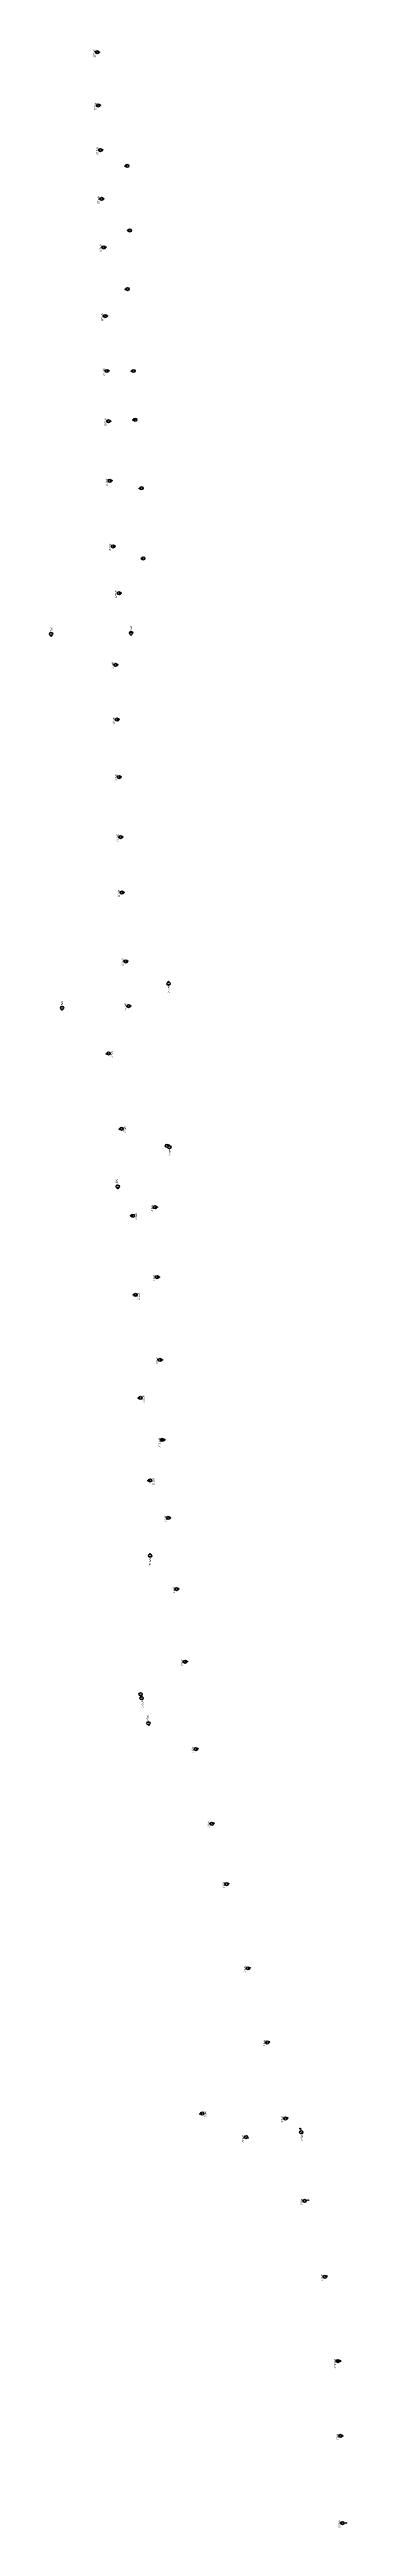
# Model space of a CAD drawing. Extents: x 17765 to 20362, y 13375 to 15893.
# Drawn here: x 17774 to 17953, y 13600 to 15088 of the extents above; entities that cross this region are included whole.
import ezdxf

# ---------------------------------------------------------------- set-up
doc = ezdxf.new("R2010")
doc.units = 0
for name, color, linetype in [('ЭН_ВЫНОСКИ_НОМЕРА_ОПОРЫ', 1, 'CONTINUOUS'), ('ЭН_СУЩ_ОПОРА__ЗАМ__СВЕТ___', 5, 'CONTINUOUS'), ('ЭН_СУЩ_ОПОРА__ЗАМ__СВЕТ__Н', 5, 'CONTINUOUS'), ('ЭН_СУЩ_ОПОРА_К1_LED', 7, 'CONTINUOUS'), ('ЭН_СУЩ_ОПОРА_К2-180_2_LED', 7, 'CONTINUOUS'), ('ЭН_СУЩ_ОПОРА_К2-90_2_LED', 7, 'CONTINUOUS'), ('ЭН_СУЩ_ОПОРА_НО_К1-П_LED50', 1, 'CONTINUOUS')]:
    doc.layers.add(name, color=color, linetype=linetype)
doc.styles.get("Standard").update_dxf_attribs({"font": 'isocpeui.ttf', "width": 0.8})

# ---------------------------------------------------------------- blocks, each defined once
blk = doc.blocks.new('*U580')
at = {"layer": 'ЭН_СУЩ_ОПОРА_К1_LED', "color": 18}
for points in [[(-1.7, -0.9), (-1.8, 0.8)], [(-0.7, -0.9), (-0.8, 0.8)]]:
    blk.add_lwpolyline(points, dxfattribs=at)
for centre, radius in [((-1.2, 0), 1), ((0, 0), 0.25)]:
    blk.add_circle(centre, radius, dxfattribs=at)
blk = doc.blocks.new('*U581')
at = {"layer": 'ЭН_СУЩ_ОПОРА_К1_LED', "color": 18}
for points in [[(-1.8, -0.8), (-1.7, 0.9)], [(-0.8, -0.9), (-0.7, 0.9)]]:
    blk.add_lwpolyline(points, dxfattribs=at)
for centre, radius in [((-1.2, 0), 1), ((0, 0), 0.25)]:
    blk.add_circle(centre, radius, dxfattribs=at)
blk = doc.blocks.new('*U582')
at = {"layer": 'ЭН_СУЩ_ОПОРА_НО_К1-П_LED50'}
blk.add_lwpolyline([(-2.3, 0.5), (-0.3, 0.5), (-0.3, -0.5), (-2.3, -0.5)], close=True, dxfattribs=at)
blk.add_lwpolyline([(-1.3, 0.5), (-1.3, -0.5)], dxfattribs=at)
for radius in [0.45, 0.3]:
    blk.add_circle((0, 0), radius, dxfattribs=at)
blk = doc.blocks.new('*U583')
at = {"layer": 'ЭН_СУЩ_ОПОРА_К1_LED', "color": 18}
for points in [[(-1.5, -1.3), (-1.9, 0.4)], [(-0.5, -1), (-0.9, 0.6)]]:
    blk.add_lwpolyline(points, dxfattribs=at)
for centre, radius in [((-1.2, -0.3), 1), ((0, 0), 0.25)]:
    blk.add_circle(centre, radius, dxfattribs=at)
blk = doc.blocks.new('*U584')
at = {"layer": 'ЭН_СУЩ_ОПОРА__ЗАМ__СВЕТ___'}
for points in [[(-2.5, -1.5), (-2.9, 0.2)], [(-1.5, -1.2), (-1.9, 0.4)], [(-0.2, -0.1), (-1.2, -0.3)]]:
    blk.add_lwpolyline(points, dxfattribs=at)
for centre, radius in [((-2.2, -0.5), 1), ((0, 0), 0.25)]:
    blk.add_circle(centre, radius, dxfattribs=at)
blk = doc.blocks.new('*U585')
at = {"layer": 'ЭН_СУЩ_ОПОРА__ЗАМ__СВЕТ___'}
for points in [[(1.3, -1.5), (-0.4, -1.9)], [(1.6, -2.4), (-0.1, -2.9)], [(0.1, -0.2), (0.3, -1.2)]]:
    blk.add_lwpolyline(points, dxfattribs=at)
for centre, radius in [((0, 0), 0.25), ((0.6, -2.2), 1)]:
    blk.add_circle(centre, radius, dxfattribs=at)
blk = doc.blocks.new('*U586')
at = {"layer": 'ЭН_СУЩ_ОПОРА_К1_LED', "color": 18}
for points in [[(-2, -0.1), (-1.2, 1.5)], [(-1, -0.5), (-0.3, 1.1)]]:
    blk.add_lwpolyline(points, dxfattribs=at)
for centre, radius in [((-1.1, 0.5), 1), ((0, 0), 0.25)]:
    blk.add_circle(centre, radius, dxfattribs=at)
blk = doc.blocks.new('*U587')
at = {"layer": 'ЭН_СУЩ_ОПОРА__ЗАМ__СВЕТ__Н'}
for points in [[(0.6, 1), (0.9, -0.7)], [(1.6, 1.2), (1.9, -0.5)]]:
    blk.add_lwpolyline(points, dxfattribs=at)
for centre, radius in [((0, 0), 0.25), ((1.2, 0.2), 1)]:
    blk.add_circle(centre, radius, dxfattribs=at)
blk = doc.blocks.new('*U588')
at = {"layer": 'ЭН_СУЩ_ОПОРА_К1_LED', "color": 18}
for points in [[(-1.6, -1.1), (-1.8, 0.6)], [(-0.6, -1), (-0.9, 0.8)]]:
    blk.add_lwpolyline(points, dxfattribs=at)
for centre, radius in [((-1.2, -0.2), 1), ((0, 0), 0.25)]:
    blk.add_circle(centre, radius, dxfattribs=at)
blk = doc.blocks.new('*U589')
at = {"layer": 'ЭН_СУЩ_ОПОРА_К1_LED', "color": 18}
for points in [[(-1.3, 1.5), (0.4, 1.9)], [(-1, 0.5), (0.6, 0.9)]]:
    blk.add_lwpolyline(points, dxfattribs=at)
for centre, radius in [((-0.3, 1.2), 1), ((0, 0), 0.25)]:
    blk.add_circle(centre, radius, dxfattribs=at)
blk = doc.blocks.new('*U590')
at = {"layer": 'ЭН_СУЩ_ОПОРА_К2-180_2_LED', "color": 18}
for points in [[(0.4, 1.9), (-1.3, 1.5)], [(0.7, 0.9), (-1, 0.5)], [(1, -0.5), (-0.7, -0.9)], [(1.3, -1.5), (-0.4, -1.9)]]:
    blk.add_lwpolyline(points, dxfattribs=at)
for centre, radius in [((-0.3, 1.2), 1), ((0, 0), 0.25), ((0.3, -1.2), 1)]:
    blk.add_circle(centre, radius, dxfattribs=at)
blk = doc.blocks.new('*U591')
at = {"layer": 'ЭН_СУЩ_ОПОРА_К1_LED', "color": 18}
for points in [[(-1.7, -1), (-1.8, 0.7)], [(-0.7, -0.9), (-0.8, 0.8)]]:
    blk.add_lwpolyline(points, dxfattribs=at)
for centre, radius in [((-1.2, -0.1), 1), ((0, 0), 0.25)]:
    blk.add_circle(centre, radius, dxfattribs=at)
blk = doc.blocks.new('*U592')
at = {"layer": 'ЭН_СУЩ_ОПОРА__ЗАМ__СВЕТ__Н'}
for points in [[(-1.7, -1), (-1.8, 0.8)], [(-0.7, -0.9), (-0.8, 0.8)]]:
    blk.add_lwpolyline(points, dxfattribs=at)
for centre, radius in [((-1.2, -0.1), 1), ((0, 0), 0.25)]:
    blk.add_circle(centre, radius, dxfattribs=at)
blk = doc.blocks.new('*U593')
at = {"layer": 'ЭН_СУЩ_ОПОРА_К1_LED', "color": 18}
for points in [[(-1.8, -0.9), (-1.7, 0.9)], [(-0.8, -0.9), (-0.7, 0.9)]]:
    blk.add_lwpolyline(points, dxfattribs=at)
for centre, radius in [((-1.2, 0), 1), ((0, 0), 0.25)]:
    blk.add_circle(centre, radius, dxfattribs=at)
blk = doc.blocks.new('*U594')
at = {"layer": 'ЭН_СУЩ_ОПОРА_К1_LED', "color": 18}
for points in [[(-1.7, -0.9), (-1.8, 0.8)], [(-0.7, -0.9), (-0.8, 0.8)]]:
    blk.add_lwpolyline(points, dxfattribs=at)
for centre, radius in [((-1.2, 0), 1), ((0, 0), 0.25)]:
    blk.add_circle(centre, radius, dxfattribs=at)
blk = doc.blocks.new('*U595')
at = {"layer": 'ЭН_СУЩ_ОПОРА_К1_LED', "color": 18}
for points in [[(0.7, 0.9), (0.8, -0.8)], [(1.7, 1), (1.8, -0.7)]]:
    blk.add_lwpolyline(points, dxfattribs=at)
for centre, radius in [((0, 0), 0.25), ((1.2, 0.1), 1)]:
    blk.add_circle(centre, radius, dxfattribs=at)
blk = doc.blocks.new('*U596')
at = {"layer": 'ЭН_СУЩ_ОПОРА_К1_LED', "color": 18}
for points in [[(0.7, 0.9), (0.8, -0.8)], [(1.7, 1), (1.8, -0.7)]]:
    blk.add_lwpolyline(points, dxfattribs=at)
for centre, radius in [((0, 0), 0.25), ((1.2, 0.1), 1)]:
    blk.add_circle(centre, radius, dxfattribs=at)
blk = doc.blocks.new('*U597')
at = {"layer": 'ЭН_СУЩ_ОПОРА_К1_LED', "color": 18}
for points in [[(0.9, -0.6), (-0.8, -0.8)], [(1.1, -1.6), (-0.7, -1.8)]]:
    blk.add_lwpolyline(points, dxfattribs=at)
for centre, radius in [((0, 0), 0.25), ((0.1, -1.2), 1)]:
    blk.add_circle(centre, radius, dxfattribs=at)
blk = doc.blocks.new('*U598')
at = {"layer": 'ЭН_СУЩ_ОПОРА_К1_LED', "color": 18}
for points in [[(0.8, 0.9), (0.7, -0.9)], [(1.8, 0.8), (1.7, -0.9)]]:
    blk.add_lwpolyline(points, dxfattribs=at)
for centre, radius in [((0, 0), 0.25), ((1.2, 0), 1)]:
    blk.add_circle(centre, radius, dxfattribs=at)
blk = doc.blocks.new('*U599')
at = {"layer": 'ЭН_СУЩ_ОПОРА_К1_LED', "color": 18}
for points in [[(0.8, 0.8), (0.7, -0.9)], [(1.8, 0.8), (1.7, -0.9)]]:
    blk.add_lwpolyline(points, dxfattribs=at)
for centre, radius in [((0, 0), 0.25), ((1.2, 0), 1)]:
    blk.add_circle(centre, radius, dxfattribs=at)
blk = doc.blocks.new('*U600')
at = {"layer": 'ЭН_СУЩ_ОПОРА_К1_LED', "color": 18}
for points in [[(-1, 1.7), (0.7, 1.8)], [(-0.9, 0.7), (0.8, 0.8)]]:
    blk.add_lwpolyline(points, dxfattribs=at)
for centre, radius in [((-0.1, 1.2), 1), ((0, 0), 0.25)]:
    blk.add_circle(centre, radius, dxfattribs=at)
blk = doc.blocks.new('*U601')
at = {"layer": 'ЭН_СУЩ_ОПОРА_К2-90_2_LED', "color": 18}
for points in [[(-1.5, -1.3), (-1.9, 0.4)], [(-0.5, -1), (-0.9, 0.7)], [(1, -0.5), (-0.7, -0.9)], [(1.3, -1.5), (-0.4, -1.9)]]:
    blk.add_lwpolyline(points, dxfattribs=at)
for centre, radius in [((-1.2, -0.3), 1), ((0, 0), 0.25), ((0.3, -1.2), 1)]:
    blk.add_circle(centre, radius, dxfattribs=at)
blk = doc.blocks.new('*U602')
at = {"layer": 'ЭН_СУЩ_ОПОРА__ЗАМ__СВЕТ__Н'}
for points in [[(0.6, 1), (0.9, -0.7)], [(1.6, 1.1), (1.9, -0.6)]]:
    blk.add_lwpolyline(points, dxfattribs=at)
for centre, radius in [((0, 0), 0.25), ((1.2, 0.2), 1)]:
    blk.add_circle(centre, radius, dxfattribs=at)
blk = doc.blocks.new('*U603')
at = {"layer": 'ЭН_СУЩ_ОПОРА__ЗАМ__СВЕТ__Н'}
for points in [[(-0.7, 0.9), (1, 0.6)], [(-0.5, 1.9), (1.2, 1.6)]]:
    blk.add_lwpolyline(points, dxfattribs=at)
for centre, radius in [((0.2, 1.2), 1), ((0, 0), 0.25)]:
    blk.add_circle(centre, radius, dxfattribs=at)
blk = doc.blocks.new('*U604')
at = {"layer": 'ЭН_СУЩ_ОПОРА__ЗАМ__СВЕТ__Н'}
for points in [[(-1.8, -0.8), (-1.7, 0.9)], [(-0.8, -0.9), (-0.7, 0.9)]]:
    blk.add_lwpolyline(points, dxfattribs=at)
for centre, radius in [((-1.2, 0), 1), ((0, 0), 0.25)]:
    blk.add_circle(centre, radius, dxfattribs=at)
blk = doc.blocks.new('*U605')
at = {"layer": 'ЭН_СУЩ_ОПОРА_К1_LED', "color": 18}
for points in [[(0.9, -0.8), (-0.9, -0.7)], [(0.9, -1.8), (-0.9, -1.7)]]:
    blk.add_lwpolyline(points, dxfattribs=at)
for centre, radius in [((0, 0), 0.25), ((0, -1.2), 1)]:
    blk.add_circle(centre, radius, dxfattribs=at)
blk = doc.blocks.new('*U606')
at = {"layer": 'ЭН_СУЩ_ОПОРА__ЗАМ__СВЕТ__Н'}
for points in [[(-1.7, -0.9), (-1.8, 0.8)], [(-0.7, -0.9), (-0.8, 0.8)]]:
    blk.add_lwpolyline(points, dxfattribs=at)
for centre, radius in [((-1.2, -0.1), 1), ((0, 0), 0.25)]:
    blk.add_circle(centre, radius, dxfattribs=at)
blk = doc.blocks.new('*U607')
at = {"layer": 'ЭН_СУЩ_ОПОРА_К1_LED', "color": 18}
for points in [[(-1.7, -0.9), (-1.8, 0.8)], [(-0.7, -0.9), (-0.8, 0.8)]]:
    blk.add_lwpolyline(points, dxfattribs=at)
for centre, radius in [((-1.2, -0.1), 1), ((0, 0), 0.25)]:
    blk.add_circle(centre, radius, dxfattribs=at)
blk = doc.blocks.new('*U608')
at = {"layer": 'ЭН_СУЩ_ОПОРА__ЗАМ__СВЕТ__Н'}
for points in [[(-0.9, 1.7), (0.9, 1.7)], [(-0.9, 0.7), (0.9, 0.7)]]:
    blk.add_lwpolyline(points, dxfattribs=at)
for centre, radius in [((0, 1.2), 1), ((0, 0), 0.25)]:
    blk.add_circle(centre, radius, dxfattribs=at)
blk = doc.blocks.new('*U609')
at = {"layer": 'ЭН_СУЩ_ОПОРА__ЗАМ__СВЕТ__Н'}
for points in [[(-0.9, 1.7), (0.8, 1.8)], [(-0.9, 0.7), (0.9, 0.8)]]:
    blk.add_lwpolyline(points, dxfattribs=at)
for centre, radius in [((0, 1.2), 1), ((0, 0), 0.25)]:
    blk.add_circle(centre, radius, dxfattribs=at)
blk = doc.blocks.new('*U610')
at = {"layer": 'ЭН_СУЩ_ОПОРА_К1_LED', "color": 18}
for points in [[(0.7, 0.9), (0.8, -0.8)], [(1.7, 1), (1.8, -0.7)]]:
    blk.add_lwpolyline(points, dxfattribs=at)
for centre, radius in [((0, 0), 0.25), ((1.2, 0.1), 1)]:
    blk.add_circle(centre, radius, dxfattribs=at)
blk = doc.blocks.new('*U579')
at = {"layer": 'ЭН_СУЩ_ОПОРА__ЗАМ__СВЕТ___'}
for points in [[(-2.7, -1), (-2.8, 0.7)], [(-1.7, -0.9), (-1.8, 0.8)], [(-0.2, 0), (-1.2, -0.1)]]:
    blk.add_lwpolyline(points, dxfattribs=at)
for centre, radius in [((-2.2, -0.1), 1), ((0, 0), 0.25)]:
    blk.add_circle(centre, radius, dxfattribs=at)

msp = doc.modelspace()

# ---------------------------------------------------------------- block references
at = {"layer": 'ЭН_СУЩ_ОПОРА__ЗАМ__СВЕТ___'}
for name, p in [('*U585', (17925.1, 13838.9)), ('*U584', (17929.9, 13795.9)), ('*U579', (17952.7, 13601.9))]:
    msp.add_blockref(name, p, dxfattribs=at)
at = {"layer": 'ЭН_СУЩ_ОПОРА__ЗАМ__СВЕТ__Н'}
for name, p in [('*U606', (17804.3, 15086.7)), ('*U606', (17804.9, 15054.8)), ('*U606', (17806.9, 14998.6)), ('*U606', (17808.2, 14969.5)), ('*U606', (17809.1, 14928.2)), ('*U606', (17810, 14895.2)), ('*U606', (17811, 14865)), ('*U606', (17813.8, 14789.8)), ('*U606', (17817.4, 14761.6)), ('*U609', (17775.4, 14735.9)), ('*U608', (17823.4, 14736.5)), ('*U606', (17815.3, 14718.6)), ('*U606', (17817.4, 14651.2)), ('*U606', (17818.3, 14615.1)), ('*U606', (17819.1, 14581.8)), ('*U606', (17821.4, 14540.4)), ('*U603', (17781.8, 14511.2)), ('*U604', (17823.1, 14513.5)), ('*U602', (17808.7, 14484.8)), ('*U602', (17816.5, 14439.5)), ('*U592', (17843.4, 14252.8)), ('*U587', (17865, 13847.7))]:
    msp.add_blockref(name, p, dxfattribs=at)
at = {"layer": 'ЭН_СУЩ_ОПОРА_К1_LED'}
for name, p in [('*U607', (17806.2, 15028)), ('*U610', (17819.9, 15018.2)), ('*U610', (17821.4, 14979.5)), ('*U610', (17820.1, 14944.2)), ('*U610', (17823.7, 14895)), ('*U610', (17824.7, 14865.7)), ('*U607', (17811.8, 14829.2)), ('*U610', (17828.5, 14824.5)), ('*U610', (17829.6, 14782.4)), ('*U607', (17816.2, 14685.7)), ('*U605', (17846, 14528.1)), ('*U600', (17815.5, 14403.8)), ('*U599', (17823.3, 14387.5)), ('*U594', (17839.1, 14392.6)), ('*U593', (17840.3, 14350.6)), ('*U598', (17824.9, 14339.9)), ('*U593', (17842.1, 14300.8)), ('*U596', (17827.9, 14277.9)), ('*U595', (17833.7, 14228.3)), ('*U591', (17847, 14206)), ('*U597', (17834.8, 14184.3)), ('*U588', (17852, 14163.3)), ('*U588', (17857.1, 14119.6)), ('*U589', (17834.2, 14081.3)), ('*U588', (17863.6, 14067.2)), ('*U583', (17873.2, 14022.4)), ('*U583', (17882, 13986.1)), ('*U583', (17894.8, 13935.5)), ('*U583', (17906.5, 13891)), ('*U583', (17917.4, 13845.3)), ('*U586', (17893.7, 13833.3)), ('*U583', (17941.1, 13750.2)), ('*U581', (17949, 13699.2)), ('*U580', (17950.5, 13654.2))]:
    msp.add_blockref(name, p, dxfattribs=at)
at = {"layer": 'ЭН_СУЩ_ОПОРА_К2-180_2_LED'}
msp.add_blockref('*U590', (17829.5, 14098.7), dxfattribs=at)
at = {"layer": 'ЭН_СУЩ_ОПОРА_К2-90_2_LED'}
msp.add_blockref('*U601', (17846.2, 14429.8), dxfattribs=at)
at = {"layer": 'ЭН_СУЩ_ОПОРА_НО_К1-П_LED50'}
for p in [(17843.4, 14252.8), (17949, 13699.2)]:
    msp.add_blockref('*U582', p, dxfattribs=at)

# ---------------------------------------------------------------- texts
at = {"layer": 'ЭН_ВЫНОСКИ_НОМЕРА_ОПОРЫ', "color": 1, "char_height": 1.25, "attachment_point": 1, "rotation": 269.8832}
for s, heights, insert in [('{\\C5;\\c16711680;№4.25}', [-1.25], (17801.9, 15088.4)), ('{\\C5;\\c16711680;№4.24}', [-1.25], (17802.6, 15056.4)), ('{\\C256;\\c0;№4.23}', [-1.25], (17803.8, 15029.8)), ('{\\C5;\\c16711680;№4.22}', [-1.25], (17804.5, 15000.3)), ('{\\C5;\\c16711680;№4.21}', [-1.25], (17805.8, 14971.2)), ('{\\C5;\\c16711680;№4.20}', [-1.25], (17806.7, 14929.8)), ('{\\C5;\\c16711680;№4.19}', [-1.25], (17807.7, 14896.8)), ('{\\C5;\\c16711680;№4.18}', [-1.25], (17808.6, 14866.7)), ('{\\C256;\\c0;№4.17}', [-1.27], (17809.4, 14830.5)), ('{\\C5;\\c16711680;№4.16}', [-1.25], (17811.4, 14791.4)), ('{\\C5;\\c16711680;№4.15}', [-1.25], (17815, 14763.3)), ('{\\C5;\\c16711680;№4.5}', [-1.25], (17776.1, 14741.2)), ('{\\C5;\\c16711680;№4.6}', [-1.25], (17824.1, 14742)), ('{\\C5;\\c16711680;№4.7}', [-1.27], (17812.9, 14720.3)), ('{\\C256;\\c0;№4.8}', [-1.25], (17813.7, 14687)), ('{\\C5;\\c16711680;№4.9}', [-1.25], (17815.1, 14652.9)), ('{\\C5;\\c16711680;№4.10}', [-1.25], (17815.9, 14616.8)), ('{\\C5;\\c16711680;№4.11}', [-1.25], (17816.7, 14583.4)), ('{\\C5;\\c16711680;№4.12}', [-1.25], (17819, 14542.1)), ('{\\C5;\\c16711680;№4.1}', [-1.25], (17782.6, 14516.5)), ('{\\C5;\\c16711680;№4.14}', [-1.25], (17820.7, 14515.2)), ('{\\C256;\\c0;№4.13}', [-1.25], (17846.6, 14525.8)), ('{\\C5;\\c16711680;№4.2}', [-1.25], (17812.4, 14486.5)), ('{\\C5;\\c16711680;№4.3}', [-1.25], (17820.3, 14441.2)), ('{\\C256;\\c0;№4.4}', [-1.25], (17847.2, 14427.4)), ('{\\C256;\\c0;№5.10}', [-1.25], (17815.5, 14409.6)), ('{\\C256;\\c0;№5.8}', [-1.25], (17836.7, 14394)), ('{\\C256;\\c0;№5.9}', [-1.25], (17827.1, 14389)), ('{\\C256;\\c0;№5.7}', [-1.27], (17837.9, 14352)), ('{\\C256;\\c0;№5.11}', [-1.25], (17828.6, 14341.2)), ('{\\C256;\\c0;№5.6}', [-1.25], (17839.7, 14302.3)), ('{\\C256;\\c0;№5.12}', [-1.25], (17831.6, 14279.6)), ('{\\C5;\\c16711680;№5.5}+К', [-1.25], (17841, 14254)), ('{\\C256;\\c0;№5.13}', [-1.25], (17837.4, 14230)), ('{\\C256;\\c0;№5.4}', [-1.25], (17844.6, 14207.3)), ('{\\C256;\\c0;№5.14}', [-1.25], (17835.5, 14181.8)), ('{\\C256;\\c0;№5.3}', [-1.25], (17849.6, 14164.5)), ('{\\C256;\\c0;№5.2}', [-1.25], (17854.7, 14120.8)), ('{\\C256;\\c0;№5.15}', [-1.25], (17830.8, 14096.3)), ('{\\C256;\\c0;№5.16}', [-1.25], (17834.1, 14087.3)), ('{\\C256;\\c0;№5.1}', [-1.25], (17861.2, 14068.5)), ('{\\C256;\\c0;№6.1}', [-1.25], (17870.8, 14023.5)), ('{\\C256;\\c0;№6.2}', [-1.25], (17879.7, 13987.2)), ('{\\C256;\\c0;№6.3}', [-1.25], (17892.5, 13936.6)), ('{\\C256;\\c0;№6.4}', [-1.25], (17904.2, 13892.2)), ('{\\C5;\\c16711680;№7.1}', [-1.27], (17868.6, 13849.4)), ('{\\C256;\\c0;№6.5}', [-1.25], (17915, 13846.4)), ('{\\C256;\\c0;№6.12}', [-1.25], (17891.4, 13835)), ('{\\C5;\\c16711680;№6.11}', [-1.25], (17926.7, 13835.5)), ('{\\C5;\\c16711680;№6.6}', [-1.25], (17926.5, 13796.8)), ('{\\C256;\\c0;№6.7}', [-1.27], (17938.8, 13751.3)), ('{\\C256;\\c0;№6.8\\C256;\\c255;+К}', [-1.25], (17946.6, 13700.6)), ('{\\C256;\\c0;№6.9}', [-1.25], (17948.1, 13655.6)), ('{\\C5;\\c16711680;№6.10}', [-1.25], (17949.3, 13603.5))]:
    msp.add_mtext_dynamic_manual_height_columns(s, width=2.905, gutter_width=12.5, heights=heights, dxfattribs=dict(at, insert=insert))

doc.saveas('drawing.dxf')
